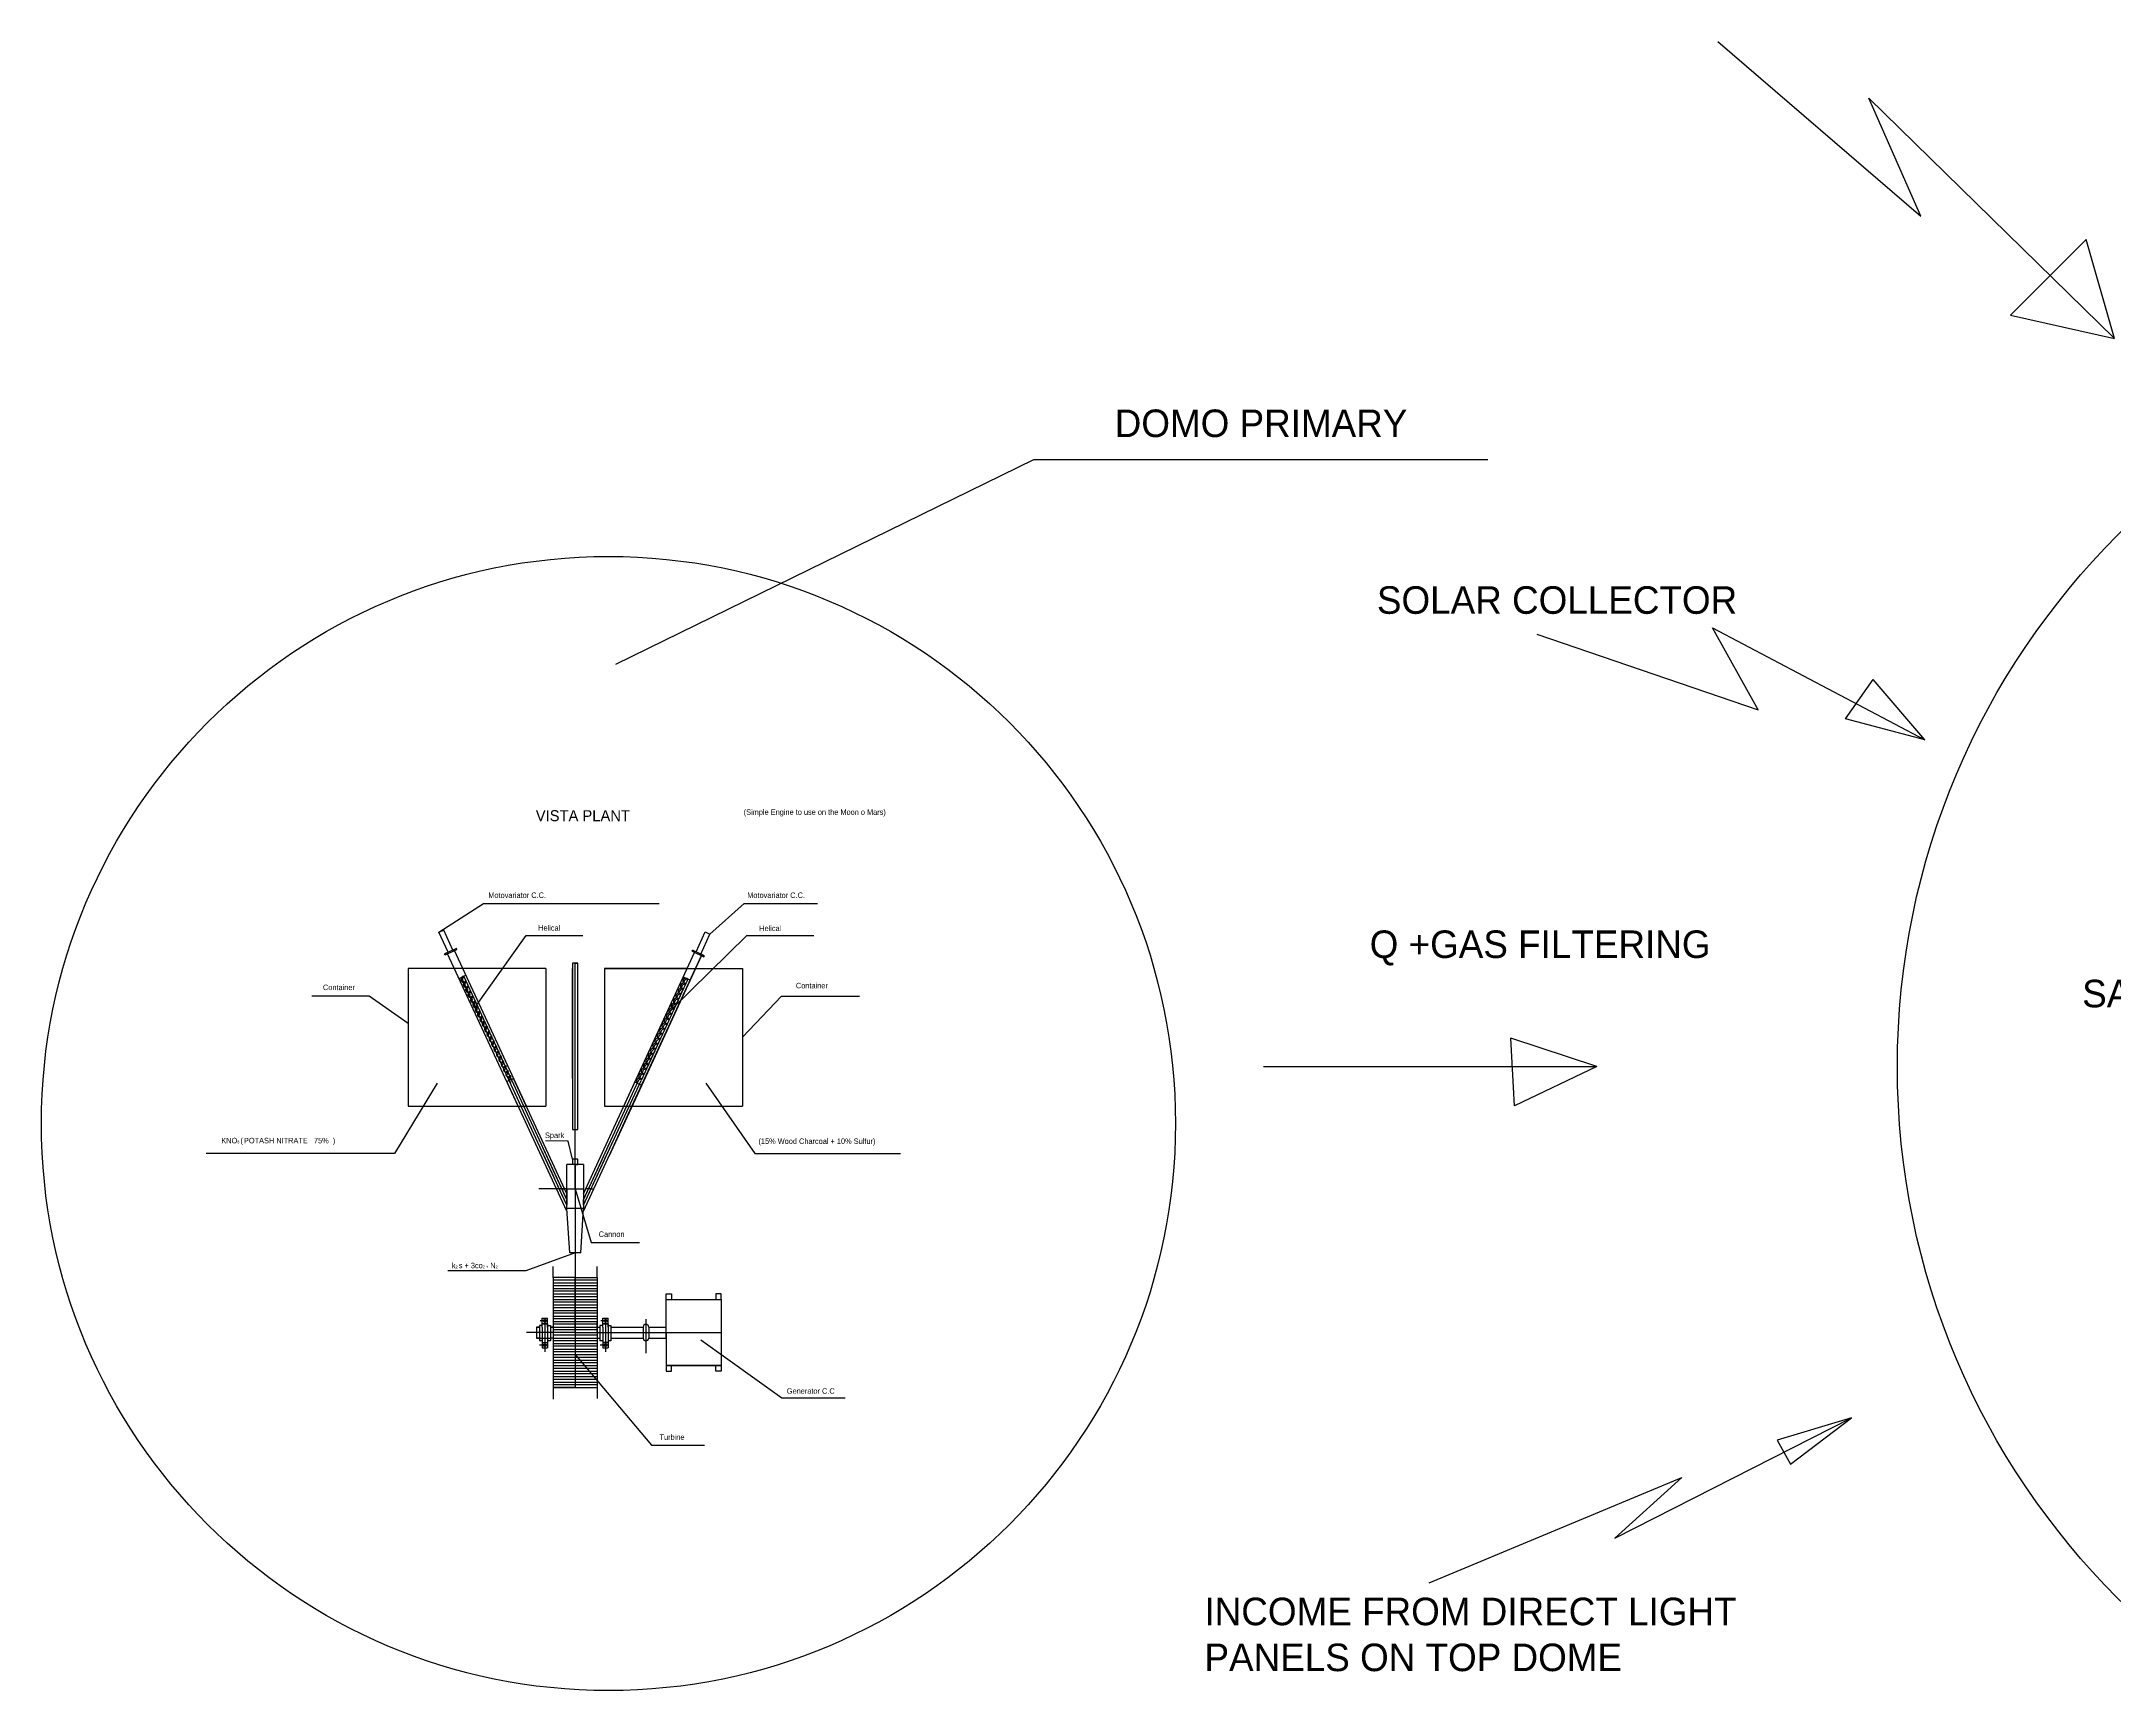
# Model space of a CAD drawing. Header units: millimetres. Extents: x -15704 to 107243, y -10600 to 26562.
# Drawn here: x -14012 to 23615, y -6767 to 23164 of the extents above; entities that cross this region are included whole.
import ezdxf

# ---------------------------------------------------------------- set-up
doc = ezdxf.new("R2010")
doc.units = ezdxf.units.MM
doc.layers.get('0').update_dxf_attribs({"true_color": 0xe7f0ff})

msp = doc.modelspace()

# ---------------------------------------------------------------- linework, layer by layer
for p, q in [((16414, 23164), (20100, 19996)), ((20100, 19996), (19157, 22137)), ((19157, 22137), (23615, 17770)), ((23615, 17770), (21386, 19953)), ((23615, 17770), (21386, 19953)), ((23101, 19568), (21729, 18198)), ((23615, 17770), (23101, 19568)), ((21729, 18198), (23615, 17770)), ((-3588, 11861), (4001, 15578)), ((4001, 15578), (12241, 15578)), ((17144, 11036), (16319, 12519)), ((16319, 12519), (20169, 10486)), ((13129, 12409), (17144, 11036)), ((18730, 10872), (19234, 11585)), ((20169, 10486), (19234, 11585)), ((20169, 10486), (18730, 10872)), ((-6798, 6995), (-6712, 7032)), ((-6631, 6632), (-6798, 6995)), ((-6543, 6672), (-6712, 7032)), ((-2130, 6640), (-1963, 7003)), ((-2042, 6599), (-1879, 6962)), ((-1963, 7003), (-1879, 6962)), ((-6479, 6702), (-6694, 6603)), ((-6686, 6585), (-6694, 6603)), ((-6686, 6585), (-6471, 6683)), ((-6640, 6606), (-6686, 6585)), ((-6649, 6624), (-6631, 6632)), ((-6631, 6632), (-6643, 6659)), ((-5359, 3840), (-6640, 6606)), ((-6524, 6681), (-6543, 6672)), ((-6516, 6663), (-6471, 6683)), ((-6516, 6663), (-6471, 6683)), ((-5211, 3840), (-6516, 6663)), ((-6471, 6683), (-6479, 6702)), ((-6471, 6683), (-6479, 6702)), ((-6471, 6683), (-6475, 6692)), ((-4274, 6436), (-4374, 6436)), ((-4374, 6436), (-4374, 3419)), ((-4324, 2780), (-4324, 6436)), ((-4324, 6436), (-4274, 6436)), ((-4274, 3419), (-4274, 6436)), ((-3442, 3840), (-2157, 6630)), ((-3294, 3840), (-2033, 6573)), ((-2033, 6573), (-3087, 4288)), ((-2202, 6651), (-2193, 6669)), ((-2202, 6651), (-1987, 6552)), ((-1979, 6570), (-2193, 6669)), ((-1987, 6552), (-2033, 6573)), ((-1987, 6552), (-1979, 6570)), ((-7359, 6340), (-7359, 4340)), ((-4859, 6340), (-7359, 6340)), ((-6431, 6155), (-6309, 6216)), ((-4475, 2040), (-6391, 6175)), ((-6349, 6196), (-4475, 2140)), ((-4859, 6340), (-4859, 6215)), ((-4859, 6340), (-4859, 3840)), ((-4374, 4340), (-4374, 6340)), ((-2290, 6340), (-3790, 6340)), ((-3790, 6340), (-3790, 4340)), ((-3790, 6340), (-1290, 6340)), ((-3790, 6340), (-1290, 6340)), ((-2290, 6340), (-3290, 6340)), ((-2280, 6145), (-3129, 4306)), ((-3087, 4288), (-2249, 6104)), ((-2383, 6029), (-2406, 5979)), ((-2383, 6029), (-2404, 5983)), ((-2342, 6119), (-2363, 6072)), ((-2362, 6074), (-2363, 6072)), ((-2239, 6125), (-2362, 6184)), ((-2362, 6074), (-2342, 6119)), ((-2342, 6119), (-2362, 6074)), ((-2321, 6165), (-2322, 6162)), ((-2321, 6165), (-2322, 6162)), ((-1290, 6340), (-1290, 3840)), ((-3211, 4340), (-2584, 5703)), ((-3087, 4288), (-2458, 5650)), ((-2551, 5664), (-2573, 5616)), ((-2406, 5872), (-2532, 5599)), ((-2509, 5757), (-2532, 5706)), ((-2467, 5846), (-2489, 5798)), ((-2426, 5937), (-2448, 5888)), ((-2364, 5962), (-2406, 5872)), ((-2406, 5872), (-2364, 5962)), ((-2406, 5872), (-2364, 5962)), ((-2657, 5328), (-3035, 4511)), ((-2717, 5304), (-2740, 5255)), ((-2676, 5393), (-2698, 5345)), ((-2634, 5485), (-2658, 5433)), ((-2592, 5575), (-2615, 5526)), ((-2884, 4942), (-2909, 4888)), ((-2843, 5031), (-2866, 4981)), ((-2801, 5122), (-2824, 5071)), ((-2758, 5214), (-2783, 5162)), ((14221, 4557), (12658, 5071)), ((12726, 3845), (12658, 5071)), ((-3052, 4577), (-3075, 4527)), ((-3033, 4621), (-3035, 4616)), ((-3009, 4670), (-3034, 4616)), ((-2968, 4760), (-2991, 4709)), ((-2927, 4849), (-2950, 4799)), ((8171, 4557), (14221, 4557)), ((14221, 4557), (12726, 3845)), ((-7359, 4340), (-7359, 3840)), ((-5442, 4340), (-5567, 4289)), ((-5567, 4289), (-5442, 4340)), ((-4475, 1932), (-5567, 4289)), ((-4475, 2040), (-5525, 4306)), ((-4475, 2248), (-5442, 4340)), ((-4175, 2249), (-3211, 4340)), ((-4175, 2040), (-3129, 4306)), ((-4175, 2141), (-3177, 4305)), ((-4175, 1932), (-3087, 4288)), ((-3790, 4340), (-3790, 3840)), ((-3087, 4288), (-3716, 2927)), ((-3201, 4257), (-3242, 4274)), ((-3201, 4257), (-3118, 4222)), ((-3136, 4396), (-3160, 4345)), ((-3094, 4487), (-3117, 4437)), ((-7359, 3840), (-4859, 3840)), ((-3790, 3840), (-1290, 3840)), ((-3716, 2927), (-3294, 3840)), ((-3294, 3840), (-3294, 3840)), ((-4374, 3419), (-4274, 3419)), ((-4744, 2622), (-4944, 3053)), ((-4716, 2664), (-4913, 3089)), ((-4454, 3205), (-4861, 3209)), ((-3856, 2832), (-3700, 3170)), ((-3785, 2885), (-3625, 3232)), ((-4567, 2341), (-4716, 2664)), ((-4475, 1980), (-4475, 2780)), ((-4175, 2780), (-4474, 2780)), ((-4274, 2880), (-4374, 2880)), ((-4374, 2880), (-4374, 2780)), ((-4325, 2340), (-4325, 2780)), ((-4325, 2780), (-4325, 446)), ((-4324, 2780), (-4274, 2780)), ((-4274, 2780), (-4274, 2880)), ((-4175, 2040), (-3785, 2885)), ((-4175, 2780), (-4175, 1980)), ((-4082, 2340), (-3856, 2832)), ((-4475, 2340), (-4982, 2340)), ((-4614, 2340), (-4744, 2622)), ((-4614, 2340), (-4664, 2340)), ((-4475, 2040), (-4614, 2340)), ((-4475, 2140), (-4567, 2341)), ((-4567, 2341), (-4517, 2341)), ((-4475, 2340), (-4175, 2340)), ((-4475, 2340), (-4325, 2340)), ((-4475, 2340), (-4475, 2190)), ((-4475, 2340), (-4475, 2140)), ((-4475, 2340), (-4475, 2040)), ((-4175, 2140), (-4082, 2340)), ((-4175, 2249), (-4132, 2340)), ((-4082, 2340), (-4132, 2340)), ((-4082, 2340), (-4132, 2340)), ((-4036, 2340), (-4082, 2340)), ((-4036, 2340), (-3990, 2340)), ((-4036, 2340), (-4026, 2340)), ((-4036, 2340), (-3986, 2340)), ((-4175, 1980), (-4475, 1980)), ((-4425, 1180), (-4475, 1980)), ((-4225, 1180), (-4175, 1980)), ((-4175, 2040), (-4175, 2140)), ((-4175, 2040), (-4175, 2090)), ((-4225, 1180), (-4425, 1180)), ((-4725, 731), (-4725, 931)), ((-3925, 731), (-3925, 931)), ((-4325, 731), (-4725, 731)), ((-4725, 731), (-4725, -1279)), ((-3925, 681), (-4725, 681)), ((-4725, 631), (-3925, 631)), ((-3925, 581), (-4725, 581)), ((-4725, 531), (-3925, 531)), ((-3925, 481), (-4725, 481)), ((-4725, 431), (-3925, 431)), ((-3925, 381), (-4725, 381)), ((-4325, 731), (-4325, -269)), ((-4325, -269), (-4325, 731)), ((-4325, 731), (-3925, 731)), ((-3925, 731), (-3925, -1269)), ((-3925, 731), (-3925, 711)), ((-3925, 731), (-3925, 681)), ((-2675, 331), (-2675, 431)), ((-2675, 431), (-2575, 431)), ((-2575, 431), (-2575, 331)), ((-1675, 431), (-1775, 431)), ((-1775, 431), (-1775, 331)), ((-1675, 331), (-1675, 431)), ((-4725, 331), (-3925, 331)), ((-3925, 281), (-4725, 281)), ((-4725, 231), (-3925, 231)), ((-3925, 181), (-4725, 181)), ((-4725, 131), (-3925, 131)), ((-3925, 81), (-4725, 81)), ((-4725, 31), (-3925, 31)), ((-2675, -169), (-2675, 331)), ((-2675, -169), (-2675, 331)), ((-2675, 331), (-1675, 331)), ((-2675, -269), (-2675, 158)), ((-2675, -369), (-2675, 111)), ((-1675, 331), (-1675, -869)), ((-4325, -269), (-5210, -269)), ((-4975, -169), (-5025, -169)), ((-4975, -169), (-5025, -169)), ((-5025, -169), (-5025, -369)), ((-5025, -169), (-4975, -169)), ((-4975, -369), (-5025, -369)), ((-5025, -369), (-4775, -369)), ((-4925, -139), (-4975, -139)), ((-4975, -139), (-4975, -419)), ((-4825, -59), (-4959, -59)), ((-4925, -109), (-4925, -9)), ((-4925, -9), (-4825, -9)), ((-4925, -169), (-4925, -109)), ((-4825, -109), (-4925, -109)), ((-4925, -109), (-4825, -109)), ((-4925, -169), (-4925, -449)), ((-4875, -9), (-4875, -619)), ((-4825, -109), (-4825, -9)), ((-4825, -109), (-4825, -449)), ((-4825, -139), (-4825, -109)), ((-4825, -139), (-4825, -109)), ((-4825, -139), (-4825, -109)), ((-4825, -169), (-4825, -119)), ((-4825, -139), (-4775, -139)), ((-4825, -169), (-4825, -549)), ((-4775, -139), (-4775, -419)), ((-4725, -169), (-4775, -169)), ((-4725, -169), (-4775, -169)), ((-4775, -169), (-3875, -169)), ((-4725, -369), (-4775, -369)), ((-3925, -19), (-4725, -19)), ((-4725, -69), (-3925, -69)), ((-3925, -119), (-4725, -119)), ((-3925, -219), (-4725, -219)), ((-3925, -319), (-4725, -319)), ((-4725, -369), (-3875, -369)), ((-4325, -269), (-1675, -269)), ((-4325, -269), (-4325, -1269)), ((-3925, -269), (-3925, -69)), ((-3925, -269), (-3925, -119)), ((-3925, -269), (-3925, -169)), ((-3925, -169), (-3875, -169)), ((-3925, -169), (-3875, -169)), ((-3925, -269), (-3925, -219)), ((-3925, -269), (-3925, -369)), ((-3925, -369), (-3875, -369)), ((-3825, -139), (-3875, -139)), ((-3825, -139), (-3875, -139)), ((-3875, -139), (-3875, -419)), ((-3725, -59), (-3859, -59)), ((-3825, -109), (-3825, -9)), ((-3825, -9), (-3725, -9)), ((-3825, -169), (-3825, -109)), ((-3725, -109), (-3825, -109)), ((-3825, -109), (-3725, -109)), ((-3825, -169), (-3825, -449)), ((-3775, -9), (-3775, -619)), ((-3725, -109), (-3725, -9)), ((-3725, -109), (-3725, -449)), ((-3725, -139), (-3725, -109)), ((-3725, -139), (-3725, -109)), ((-3725, -139), (-3725, -109)), ((-3725, -169), (-3725, -119)), ((-3725, -169), (-3725, -139)), ((-3725, -139), (-3675, -139)), ((-3725, -369), (-3725, -449)), ((-3675, -139), (-3675, -419)), ((-3675, -169), (-3091, -169)), ((-3675, -169), (-3091, -169)), ((-3675, -369), (-3675, -419)), ((-3675, -369), (-3091, -369)), ((-3675, -369), (-3091, -369)), ((-3091, -169), (-3091, -369)), ((-3041, -25), (-3041, -643)), ((-2991, -169), (-2991, -369)), ((-2991, -169), (-2675, -169)), ((-2991, -169), (-2675, -169)), ((-2991, -369), (-2675, -369)), ((-2991, -369), (-2675, -369)), ((-2675, -279), (-2675, -869)), ((-2675, -369), (-2675, -869)), ((-4925, -419), (-4975, -419)), ((-4925, -419), (-4975, -419)), ((-4825, -499), (-4970, -499)), ((-4925, -449), (-4825, -449)), ((-4925, -449), (-4925, -549)), ((-4925, -549), (-4825, -549)), ((-4775, -419), (-4825, -419)), ((-4775, -419), (-4825, -419)), ((-4825, -449), (-4825, -549)), ((-4825, -449), (-4825, -499)), ((-3925, -419), (-4725, -419)), ((-4725, -469), (-3925, -469)), ((-3925, -519), (-4725, -519)), ((-4725, -569), (-3925, -569)), ((-3925, -619), (-4725, -619)), ((-4725, -669), (-3925, -669)), ((-3925, -719), (-4725, -719)), ((-3825, -419), (-3875, -419)), ((-3825, -419), (-3875, -419)), ((-3725, -499), (-3870, -499)), ((-3725, -449), (-3825, -449)), ((-3825, -449), (-3725, -449)), ((-3825, -449), (-3825, -549)), ((-3825, -549), (-3725, -549)), ((-3675, -419), (-3725, -419)), ((-3725, -419), (-3725, -449)), ((-3675, -419), (-3725, -419)), ((-3725, -449), (-3725, -549)), ((-3725, -449), (-3725, -499)), ((-4725, -769), (-3925, -769)), ((-3925, -819), (-4725, -819)), ((-4725, -869), (-3925, -869)), ((-3925, -919), (-4725, -919)), ((-4725, -969), (-3925, -969)), ((-3925, -1019), (-4725, -1019)), ((-4725, -1069), (-3925, -1069)), ((-3925, -1119), (-4725, -1119)), ((-2675, -869), (-1675, -869)), ((-1675, -869), (-2675, -869)), ((-2675, -869), (-2675, -969)), ((-2675, -969), (-2575, -969)), ((-2575, -969), (-2575, -869)), ((-1775, -969), (-1775, -869)), ((-1675, -969), (-1775, -969)), ((-1675, -869), (-1675, -969)), ((-4725, -1169), (-3925, -1169)), ((-3925, -1219), (-4725, -1219)), ((-4325, -1269), (-4725, -1269)), ((-4725, -1269), (-3925, -1269)), ((-4725, -1279), (-4725, -1479)), ((-4325, -1269), (-3925, -1269)), ((-3925, -1269), (-3925, -1469)), ((14547, -4003), (18838, -1819)), ((18838, -1819), (17489, -2223)), ((17732, -2655), (18838, -1819)), ((17489, -2223), (17732, -2655)), ((11173, -4811), (15761, -2897)), ((15761, -2897), (14547, -4003))]:
    msp.add_line(p, q)
at = {"color": 1}
for p, q in [((-6798, 6995), (-5991, 7521)), ((-5991, 7521), (-2798, 7521)), ((-1879, 6962), (-1260, 7521)), ((-1260, 7521), (74, 7521)), ((-6140, 5634), (-5217, 6936)), ((-5217, 6936), (-4184, 6936)), ((-2563, 5607), (-1212, 6936)), ((-1212, 6936), (6, 6936)), ((-8067, 5834), (-9104, 5834)), ((-7359, 5340), (-8067, 5834)), ((-1290, 5090), (-583, 5834)), ((-583, 5834), (834, 5834)), ((-6829, 4260), (-7602, 2978)), ((-1954, 4260), (-1065, 2978)), ((-4374, 2880), (-4454, 3205)), ((-7602, 2978), (-11025, 2978)), ((-1065, 2978), (1579, 2978)), ((-4325, 2340), (-4037, 1363)), ((-4325, 1180), (-5220, 850)), ((-4037, 1363), (-3155, 1363)), ((-5220, 850), (-6635, 850)), ((-4325, -669), (-2940, -2312)), ((-2044, -404), (-572, -1455)), ((-572, -1455), (578, -1455)), ((-2940, -2312), (-1975, -2312))]:
    msp.add_line(p, q, dxfattribs=at)
for centre, radius in [((33314, 4557), 13640), ((-3721, 3525), 10292), ((-4875, -59), 25.5), ((-3775, -59), 25.5), ((-4875, -499), 25.5), ((-3775, -499), 25.5)]:
    msp.add_circle(centre, radius)
for centre, radius, start, end in [((-6345, 6142), 54.6, 94.04, 267.8853), ((-6304, 6148), 65.6, 132.2818, 193.5994), ((-6302, 6052), 54.6, 94.04, 267.8853), ((-6262, 6058), 65.6, 132.2818, 193.5994), ((-2361, 6017), 54.6, 43.8927, 217.738), ((-2330, 5990), 65.6, 82.1345, 143.4521), ((-2319, 6107), 54.6, 43.8927, 217.738), ((-2289, 6080), 65.6, 82.1345, 143.4521), ((-6259, 5960), 54.6, 94.04, 267.8853), ((-6218, 5966), 65.6, 132.2818, 193.5994), ((-6216, 5869), 54.6, 94.04, 267.8853), ((-6175, 5875), 65.6, 132.2818, 193.5994), ((-6173, 5780), 54.6, 94.04, 267.8853), ((-6133, 5786), 65.6, 132.2818, 193.5994), ((-6129, 5688), 54.6, 94.04, 267.8853), ((-6089, 5694), 65.6, 132.2818, 193.5994), ((-6087, 5598), 54.6, 94.04, 267.8853), ((-6047, 5604), 65.6, 132.2818, 193.5994), ((-2530, 5651), 54.6, 43.8927, 217.738), ((-2499, 5624), 65.6, 82.1345, 143.4521), ((-2487, 5744), 54.6, 43.8927, 217.738), ((-2457, 5717), 65.6, 82.1345, 143.4521), ((-2446, 5834), 54.6, 43.8927, 217.738), ((-2415, 5807), 65.6, 82.1345, 143.4521), ((-2404, 5924), 54.6, 43.8927, 217.738), ((-2373, 5897), 65.6, 82.1345, 143.4521), ((-6045, 5509), 54.6, 94.04, 267.8853), ((-6004, 5515), 65.6, 132.2818, 193.5994), ((-6001, 5416), 54.6, 94.04, 267.8853), ((-5961, 5422), 65.6, 132.2818, 193.5994), ((-5959, 5328), 54.6, 94.04, 267.8853), ((-5919, 5334), 65.6, 132.2818, 193.5994), ((-5917, 5239), 54.6, 94.04, 267.8853), ((-5876, 5245), 65.6, 132.2818, 193.5994), ((-2696, 5290), 54.6, 43.8927, 217.738), ((-2666, 5263), 65.6, 82.1345, 143.4521), ((-2656, 5379), 54.6, 43.8927, 217.738), ((-2625, 5351), 65.6, 82.1345, 143.4521), ((-2613, 5471), 54.6, 43.8927, 217.738), ((-2582, 5444), 65.6, 82.1345, 143.4521), ((-2571, 5561), 54.6, 43.8927, 217.738), ((-2541, 5534), 65.6, 82.1345, 143.4521), ((-5873, 5146), 54.6, 94.04, 267.8853), ((-5833, 5152), 65.6, 132.2818, 193.5994), ((-5830, 5056), 54.6, 94.04, 267.8853), ((-5790, 5062), 65.6, 132.2818, 193.5994), ((-5788, 4967), 54.6, 94.04, 267.8853), ((-5747, 4973), 65.6, 132.2818, 193.5994), ((-5744, 4874), 54.6, 94.04, 267.8853), ((-5704, 4880), 65.6, 132.2818, 193.5994), ((-2864, 4926), 54.6, 43.8927, 217.738), ((-2834, 4899), 65.6, 82.1345, 143.4521), ((-2823, 5017), 54.6, 43.8927, 217.738), ((-2792, 4989), 65.6, 82.1345, 143.4521), ((-2781, 5107), 54.6, 43.8927, 217.738), ((-2750, 5080), 65.6, 82.1345, 143.4521), ((-2738, 5200), 54.6, 43.8927, 217.738), ((-2708, 5173), 65.6, 82.1345, 143.4521), ((-5701, 4785), 54.6, 94.04, 267.8853), ((-5661, 4791), 65.6, 132.2818, 193.5994), ((-5659, 4695), 54.6, 94.04, 267.8853), ((-5619, 4701), 65.6, 132.2818, 193.5994), ((-5615, 4603), 54.6, 94.04, 267.8853), ((-5575, 4609), 65.6, 132.2818, 193.5994), ((-5573, 4515), 54.6, 94.04, 267.8853), ((-5533, 4521), 65.6, 132.2818, 193.5994), ((-3073, 4473), 54.6, 43.8927, 217.738), ((-3033, 4561), 54.6, 43.8927, 217.738), ((-3002, 4534), 65.6, 82.1345, 143.4521), ((-2990, 4654), 54.6, 43.8927, 217.738), ((-2960, 4627), 65.6, 82.1345, 143.4521), ((-2948, 4744), 54.6, 43.8927, 217.738), ((-2918, 4717), 65.6, 82.1345, 143.4521), ((-2907, 4834), 54.6, 43.8927, 217.738), ((-2877, 4807), 65.6, 82.1345, 143.4521), ((-5531, 4426), 54.6, 94.04, 267.8853), ((-5490, 4432), 65.6, 132.2818, 193.5994), ((-5487, 4334), 54.6, 94.04, 267.8853), ((-5447, 4340), 65.6, 132.2818, 193.5994), ((-3157, 4290), 54.6, 43.8927, 217.738), ((-3127, 4263), 65.6, 82.1345, 143.4521), ((-3115, 4383), 54.6, 43.8927, 217.738), ((-3084, 4356), 65.6, 82.1345, 143.4521), ((-3043, 4446), 65.6, 82.1345, 143.4521), ((-3041, -169), 50, 0, 180), ((-3041, -369), 50, 180, 0)]:
    msp.add_arc(centre, radius, start, end)

# ---------------------------------------------------------------- texts
at = {"attachment_point": 1}
for s, insert, char_height, width in [('{\\H5x;DOMO PRIMARY}', (5468, 16484), 100, 32399.37), ('{\\H2.5x;SOLAR COLLECTOR}', (10227, 13276), 200, 8340.4), ('{\\H5x;Q +GAS FILTERING}', (10096, 7029), 100, 10450.15), ('{\\H2.5x;INCOME FROM DIRECT LIGHT PANELS ON TOP DOME} ', (7097, -5081), 200, 10067.86)]:
    msp.add_mtext(s, dxfattribs=dict(at, insert=insert, char_height=char_height, width=width))
at = {"color": 1, "attachment_point": 1}
for s, insert, char_height, width in [('VISTA PLANT', (-5040, 9212), 200, 8462.94), ('(Simple Engine to use on the Moon o Mars)', (-1266, 9227), 100, 10608.48), ('Motovariator C.C.', (-5902, 7718), 100, 5722.53), ('Motovariator C.C.', (-1202, 7718), 100, 5722.53), ('Helical', (-4997, 7125), 100, 2819.29), ('Helical', (-985, 7118), 100, 2819.29), ('Container', (-8903, 6046), 100, 2783.3), ('Container', (-319, 6078), 100, 2783.3), ('{\\H2.5x;SATURATION BY OPERATION PRINCIPLE AND CAPILLARY}', (23028, 6134), 200, 35164.24), ('KNO{\\H0.5x;3 }({\\H0.5x; }POTASH NITRATE   75%  )', (-10748, 3265), 100, 3316.5), ('Spark', (-4873, 3361), 100, 2087.48), ('(15% Wood Charcoal + 10% Sulfur)', (-998, 3254), 100, 4702.82), ('Cannon', (-3898, 1566), 100, 3767.32), ('k{\\H0.5x;2 }s + 3co{\\H0.5x;2 +  }N{\\H0.5x;2}', (-6562, 998), 100, 7508.29), ('Generator C.C', (-484, -1280), 100, 4365.01), ('Turbine', (-2794, -2117), 100, 4520.91)]:
    msp.add_mtext(s, dxfattribs=dict(at, insert=insert, char_height=char_height, width=width))

doc.saveas('drawing.dxf')
